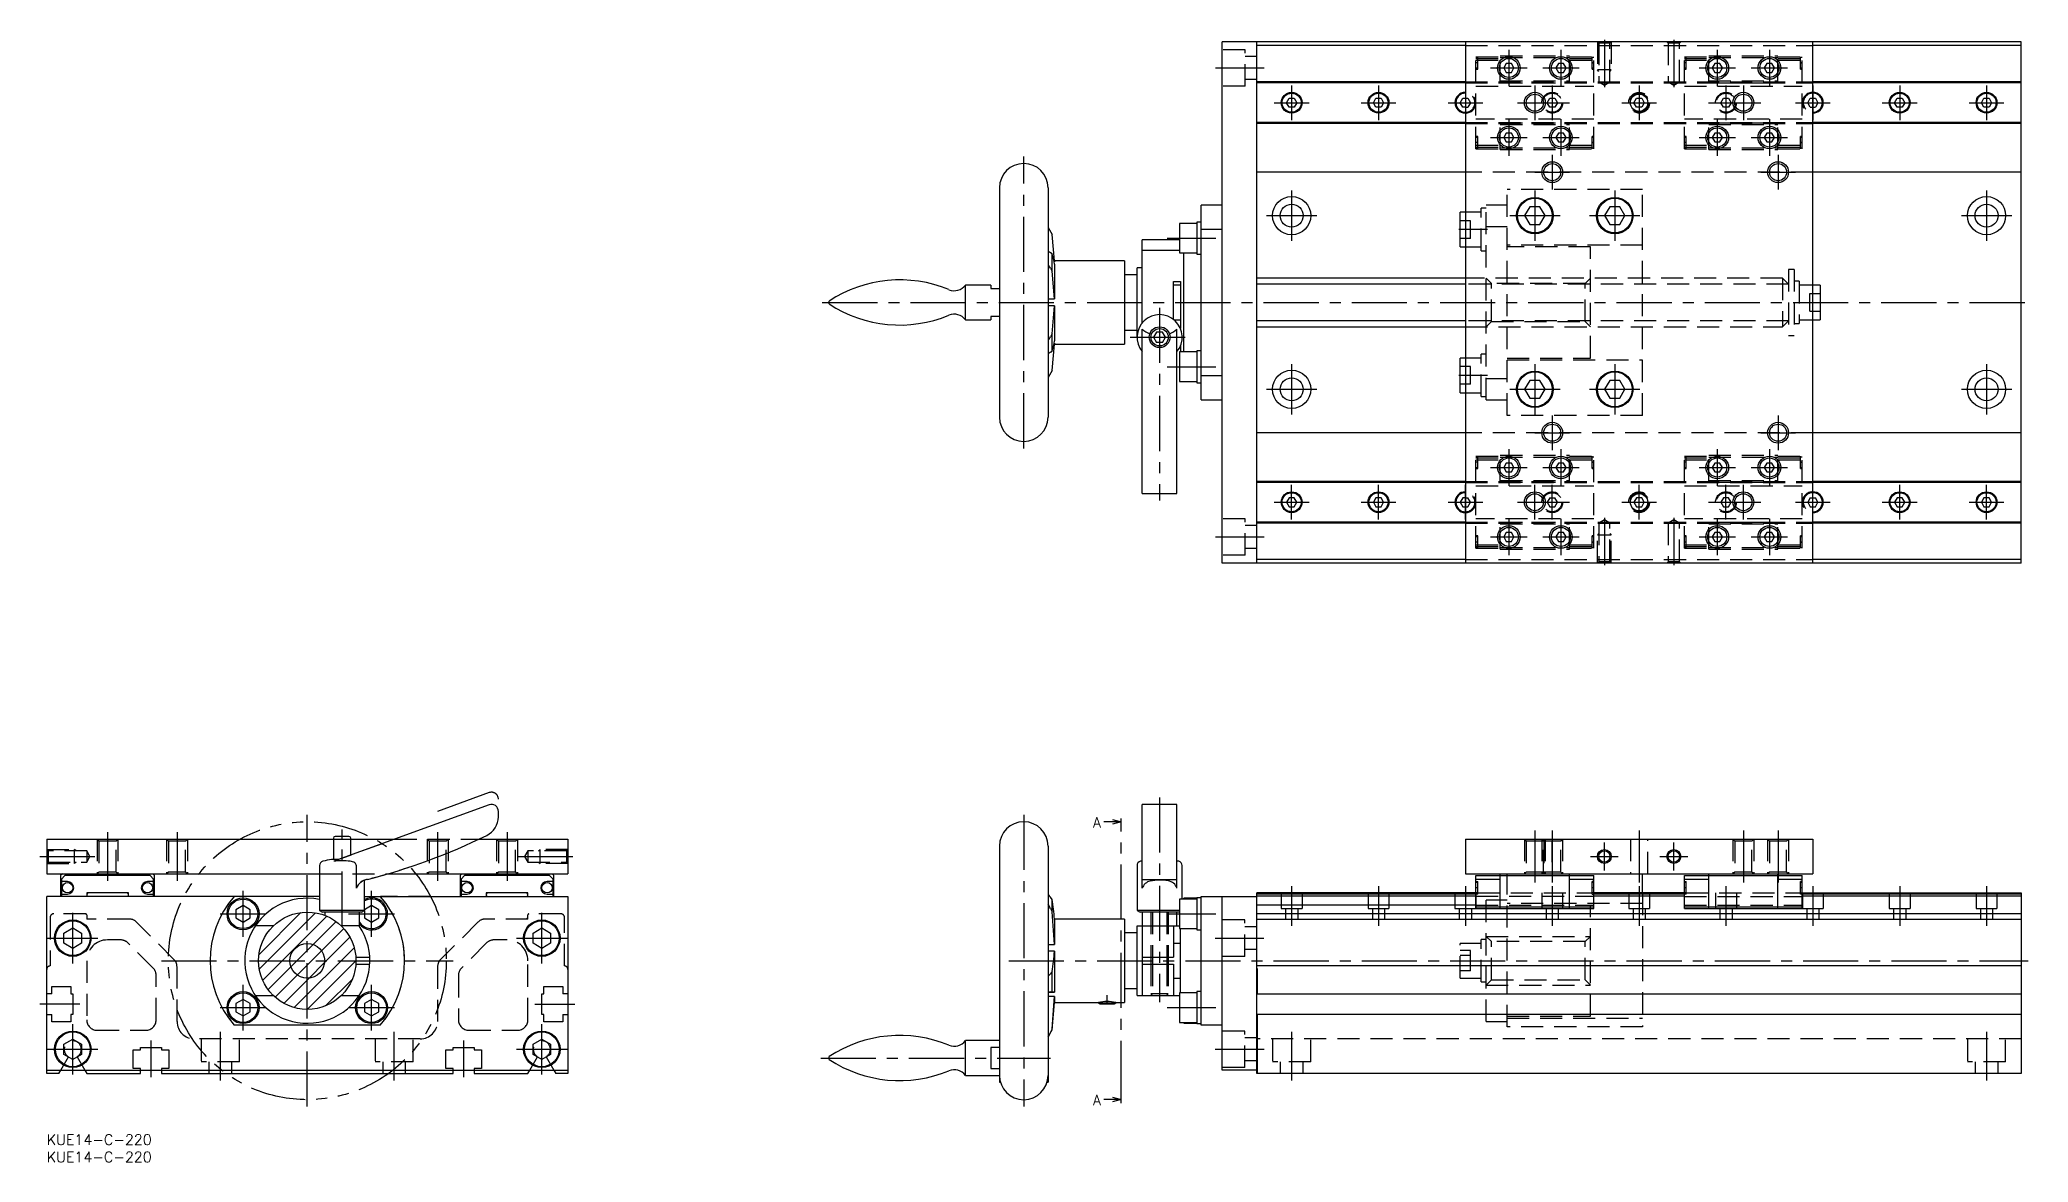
# Model space of a CAD drawing. Extents: x -2 to 570, y -8 to 315.
import ezdxf

# ---------------------------------------------------------------- set-up
doc = ezdxf.new("R2010")
doc.units = 0
doc.header["$LTSCALE"] = 0.5
for name, pattern in [('CENTER', [50.8, 31.75, -6.35, 6.35, -6.35]), ('DASHED', [19.05, 12.7, -6.35]), ('PHANTOM', [63.5, 31.75, -6.35, 6.35, -6.35, 6.35, -6.35])]:
    doc.linetypes.add(name, pattern=pattern)
for name, color, linetype in [('MSM_CENTER', 1, 'CENTER'), ('MSM_CONTINUOUS', 7, 'CONTINUOUS'), ('MSM_DASHED', 4, 'DASHED'), ('MSM_IMAGINARY', 6, 'PHANTOM'), ('MSM_NARROW', 5, 'CONTINUOUS'), ('MSM_PART_NUMBER', 7, 'CONTINUOUS')]:
    doc.layers.add(name, color=color, linetype=linetype)
doc.styles.get("Standard").update_dxf_attribs({"font": 'txt.shx', "height": 3, "bigfont": 'bigfont.shx'})

msp = doc.modelspace()

# ---------------------------------------------------------------- texts
at = {"layer": 'MSM_PART_NUMBER'}
for p in [(301.11, 88.31), (301.11, 8.38)]:
    msp.add_text('A', height=3, dxfattribs=at).set_placement(p)

# ---------------------------------------------------------------- blocks, each defined once
blk = doc.blocks.new('*U6')
at = {"layer": 'MSM_PART_NUMBER'}
blk.add_text('KUE14-C-220', height=3, dxfattribs=at).set_placement((0, -3))
blk = doc.blocks.new('*U7')
at = {"layer": 'MSM_PART_NUMBER'}
blk.add_text('KUE14-C-220', height=3, dxfattribs=at).set_placement((0, -8))

# ---------------------------------------------------------------- linework, layer by layer
at = {"layer": 'MSM_CENTER'}
for p, q in [((448.31, 315.1), (448.31, 301.42)), ((468.31, 315.1), (468.31, 301.42)), ((420.81, 312.23), (420.81, 301.73)), ((435.81, 312.23), (435.81, 301.73)), ((480.81, 312.23), (480.81, 301.73)), ((495.81, 312.23), (495.81, 301.73)), ((336.38, 306.98), (350.38, 306.98)), ((411.88, 308.48), (411.33, 308.48)), ((415.56, 306.98), (426.06, 306.98)), ((430.56, 306.98), (441.06, 306.98)), ((445.28, 308.48), (444.73, 308.48)), ((471.88, 308.48), (471.33, 308.48)), ((475.56, 306.98), (486.06, 306.98)), ((490.56, 306.98), (501.06, 306.98)), ((505.28, 308.48), (504.73, 308.48)), ((358.31, 301.98), (358.31, 291.98)), ((383.31, 301.98), (383.31, 291.98)), ((408.31, 301.98), (408.31, 291.98)), ((428.31, 301.98), (428.31, 291.98)), ((433.31, 301.98), (433.31, 291.98)), ((458.31, 301.98), (458.31, 291.98)), ((483.31, 301.98), (483.31, 291.98)), ((488.31, 301.98), (488.31, 291.98)), ((508.31, 301.98), (508.31, 291.98)), ((533.31, 301.98), (533.31, 291.98)), ((558.31, 301.98), (558.31, 291.98)), ((353.31, 296.98), (363.31, 296.98)), ((378.31, 296.98), (388.31, 296.98)), ((403.31, 296.98), (413.31, 296.98)), ((420.81, 292.23), (420.81, 281.73)), ((423.31, 296.98), (438.31, 296.98)), ((435.81, 292.23), (435.81, 281.73)), ((453.31, 296.98), (463.31, 296.98)), ((478.31, 296.98), (493.31, 296.98)), ((480.81, 292.23), (480.81, 281.73)), ((495.81, 292.23), (495.81, 281.73)), ((503.31, 296.98), (513.31, 296.98)), ((528.31, 296.98), (538.31, 296.98)), ((553.31, 296.98), (563.31, 296.98)), ((415.56, 286.98), (426.06, 286.98)), ((430.56, 286.98), (441.06, 286.98)), ((475.56, 286.98), (486.06, 286.98)), ((490.56, 286.98), (501.06, 286.98)), ((281.21, 197.48), (281.21, 281.48)), ((411.88, 285.48), (411.33, 285.48)), ((433.31, 281.98), (433.31, 271.98)), ((445.28, 285.48), (444.73, 285.48)), ((471.88, 285.48), (471.33, 285.48)), ((498.31, 281.98), (498.31, 271.98)), ((505.28, 285.48), (504.73, 285.48)), ((428.31, 276.98), (438.31, 276.98)), ((493.31, 276.98), (503.31, 276.98)), ((358.31, 271.73), (358.31, 257.23)), ((428.31, 271.73), (428.31, 257.23)), ((451.31, 271.73), (451.31, 257.23)), ((558.31, 271.73), (558.31, 257.23)), ((351.06, 264.48), (365.56, 264.48)), ((421.06, 264.48), (435.56, 264.48)), ((444.06, 264.48), (458.56, 264.48)), ((551.06, 264.48), (565.56, 264.48)), ((322.48, 257.98), (336.48, 257.98)), ((414.68, 260.48), (406.43, 260.48)), ((223.21, 239.48), (570.31, 239.48)), ((320.31, 237.98), (320.31, 182.48)), ((311.81, 229.48), (328.81, 229.48)), ((322.48, 220.98), (336.48, 220.98)), ((358.31, 221.73), (358.31, 207.23)), ((414.68, 218.48), (406.43, 218.48)), ((428.31, 221.73), (428.31, 207.23)), ((451.31, 221.73), (451.31, 207.23)), ((558.31, 221.73), (558.31, 207.23)), ((351.06, 214.48), (365.56, 214.48)), ((421.06, 214.48), (435.56, 214.48)), ((444.06, 214.48), (458.56, 214.48)), ((551.06, 214.48), (565.56, 214.48)), ((433.31, 206.98), (433.31, 196.98)), ((498.31, 206.98), (498.31, 196.98)), ((428.31, 201.98), (438.31, 201.98)), ((493.31, 201.98), (503.31, 201.98)), ((420.81, 197.23), (420.81, 186.73)), ((435.81, 197.23), (435.81, 186.73)), ((480.81, 197.23), (480.81, 186.73)), ((495.81, 197.23), (495.81, 186.73)), ((411.88, 193.48), (411.33, 193.48)), ((415.56, 191.98), (426.06, 191.98)), ((430.56, 191.98), (441.06, 191.98)), ((445.28, 193.48), (444.73, 193.48)), ((471.88, 193.48), (471.33, 193.48)), ((475.56, 191.98), (486.06, 191.98)), ((490.56, 191.98), (501.06, 191.98)), ((505.28, 193.48), (504.73, 193.48)), ((358.31, 176.98), (358.31, 186.98)), ((383.31, 176.98), (383.31, 186.98)), ((408.31, 176.98), (408.31, 186.98)), ((428.31, 176.98), (428.31, 186.98)), ((433.31, 176.98), (433.31, 186.98)), ((458.31, 176.98), (458.31, 186.98)), ((483.31, 176.98), (483.31, 186.98)), ((488.31, 176.98), (488.31, 186.98)), ((508.31, 176.98), (508.31, 186.98)), ((533.31, 176.98), (533.31, 186.98)), ((558.31, 176.98), (558.31, 186.98)), ((353.31, 181.98), (363.31, 181.98)), ((378.31, 181.98), (388.31, 181.98)), ((403.31, 181.98), (413.31, 181.98)), ((423.31, 181.98), (438.31, 181.98)), ((448.31, 177.53), (448.31, 163.86)), ((453.31, 181.98), (463.31, 181.98)), ((468.31, 177.53), (468.31, 163.86)), ((478.31, 181.98), (493.31, 181.98)), ((503.31, 181.98), (513.31, 181.98)), ((528.31, 181.98), (538.31, 181.98)), ((553.31, 181.98), (563.31, 181.98)), ((336.38, 171.98), (350.38, 171.98)), ((415.56, 171.98), (426.06, 171.98)), ((420.81, 177.23), (420.81, 166.73)), ((430.56, 171.98), (441.06, 171.98)), ((435.81, 177.23), (435.81, 166.73)), ((475.56, 171.98), (486.06, 171.98)), ((480.81, 177.23), (480.81, 166.73)), ((490.56, 171.98), (501.06, 171.98)), ((495.81, 177.23), (495.81, 166.73)), ((411.88, 170.48), (411.33, 170.48)), ((445.28, 170.48), (444.73, 170.48)), ((471.88, 170.48), (471.33, 170.48)), ((505.28, 170.48), (504.73, 170.48)), ((75, 8), (75, 92)), ((281.21, 92), (281.21, 8)), ((320.31, 97), (320.31, 38.03)), ((17.5, 87), (17.5, 73)), ((37.5, 87), (37.5, 73)), ((85, 59.8), (85, 87.8)), ((112.5, 87), (112.5, 73)), ((132.5, 87), (132.5, 73)), ((309.21, 11.04), (309.21, 88.96)), ((428.31, 87.5), (428.31, 72.5)), ((433.31, 87.5), (433.31, 72.5)), ((458.31, 87.5), (458.31, 72.5)), ((488.31, 87.5), (488.31, 72.5)), ((498.31, 87.5), (498.31, 72.5)), ((448.31, 76), (448.31, 84)), ((468.31, 76), (468.31, 84)), ((-2, 80), (14.44, 80)), ((135.56, 80), (152, 80)), ((444.31, 80), (452.31, 80)), ((464.31, 80), (472.31, 80)), ((56.5, 56.9), (56.5, 70.1)), ((93.5, 56.9), (93.5, 70.1)), ((358.31, 71.5), (358.31, 60)), ((383.31, 71.5), (383.31, 60)), ((408.31, 71.5), (408.31, 60)), ((411.88, 71), (411.33, 71)), ((433.31, 71.5), (433.31, 60)), ((445.28, 71), (444.73, 71)), ((458.31, 71.5), (458.31, 60)), ((471.88, 71), (471.33, 71)), ((483.31, 71.5), (483.31, 60)), ((505.28, 71), (504.73, 71)), ((508.31, 71.5), (508.31, 60)), ((533.31, 71.5), (533.31, 60)), ((558.31, 71.5), (558.31, 60)), ((7.5, 49.25), (7.5, 63.75)), ((49.9, 63.5), (63.1, 63.5)), ((86.9, 63.5), (100.1, 63.5)), ((142.5, 49.25), (142.5, 63.75)), ((322.48, 63.5), (336.48, 63.5)), ((0.25, 56.5), (14.75, 56.5)), ((135.25, 56.5), (149.75, 56.5)), ((336.31, 56.5), (350.31, 56.5)), ((33, 50), (117, 50)), ((276.91, 50), (570.31, 50)), ((56.5, 29.9), (56.5, 43.1)), ((93.5, 29.9), (93.5, 43.1)), ((305.21, 37.48), (305.21, 40.12)), ((9.5, 37.5), (-2, 37.5)), ((49.9, 36.5), (63.1, 36.5)), ((86.9, 36.5), (100.1, 36.5)), ((140.5, 37.5), (152, 37.5)), ((322.48, 36.5), (336.48, 36.5)), ((7.5, 17.25), (7.5, 31.75)), ((50, 15.5), (50, 29.5)), ((100, 15.5), (100, 29.5)), ((142.5, 17.25), (142.5, 31.75)), ((358.31, 29.5), (358.31, 15.5)), ((558.31, 29.5), (558.31, 15.5)), ((0.25, 24.5), (14.75, 24.5)), ((30, 27), (30, 16.5)), ((120, 27), (120, 16.5)), ((135.25, 24.5), (149.75, 24.5)), ((336.31, 24.5), (350.36, 24.5)), ((222.76, 22), (288.91, 22))]:
    msp.add_line(p, q, dxfattribs=at)
at = {"layer": 'MSM_CONTINUOUS'}
for p, q in [((338.31, 164.48), (338.31, 314.48)), ((348.31, 314.48), (338.31, 314.48)), ((348.31, 164.48), (348.31, 314.48)), ((348.31, 314.43), (348.36, 314.43)), ((408.31, 313.48), (348.31, 313.48)), ((568.31, 314.48), (348.36, 314.48)), ((348.36, 314.48), (348.36, 314.43)), ((408.31, 314.48), (408.31, 164.48)), ((508.31, 164.48), (508.31, 314.48)), ((568.31, 313.48), (508.31, 313.48)), ((568.31, 164.48), (568.31, 314.48)), ((420.07, 308.26), (419.33, 306.98)), ((419.33, 306.98), (420.07, 305.7)), ((421.55, 308.26), (420.07, 308.26)), ((420.07, 305.7), (421.55, 305.7)), ((422.28, 306.98), (421.55, 308.26)), ((421.55, 305.7), (422.28, 306.98)), ((435.07, 308.26), (434.33, 306.98)), ((434.33, 306.98), (435.07, 305.7)), ((436.55, 308.26), (435.07, 308.26)), ((435.07, 305.7), (436.55, 305.7)), ((437.28, 306.98), (436.55, 308.26)), ((436.55, 305.7), (437.28, 306.98)), ((480.07, 308.26), (479.33, 306.98)), ((479.33, 306.98), (480.07, 305.7)), ((481.55, 308.26), (480.07, 308.26)), ((480.07, 305.7), (481.55, 305.7)), ((482.28, 306.98), (481.55, 308.26)), ((481.55, 305.7), (482.28, 306.98)), ((495.07, 308.26), (494.33, 306.98)), ((494.33, 306.98), (495.07, 305.7)), ((496.55, 308.26), (495.07, 308.26)), ((495.07, 305.7), (496.55, 305.7)), ((497.28, 306.98), (496.55, 308.26)), ((496.55, 305.7), (497.28, 306.98)), ((408.31, 302.98), (348.31, 302.98)), ((408.31, 302.68), (348.31, 302.68)), ((356.83, 296.98), (357.57, 298.26)), ((357.57, 298.26), (359.05, 298.26)), ((359.05, 298.26), (359.78, 296.98)), ((381.83, 296.98), (382.57, 298.26)), ((382.57, 298.26), (384.05, 298.26)), ((384.05, 298.26), (384.78, 296.98)), ((406.83, 296.98), (407.57, 298.26)), ((407.57, 298.26), (408.31, 298.26)), ((456.83, 296.98), (457.57, 298.26)), ((457.57, 298.26), (459.05, 298.26)), ((459.05, 298.26), (459.78, 296.98)), ((568.31, 302.98), (508.31, 302.98)), ((568.26, 302.68), (508.31, 302.68)), ((508.31, 298.26), (509.05, 298.26)), ((509.05, 298.26), (509.78, 296.98)), ((531.83, 296.98), (532.57, 298.26)), ((532.57, 298.26), (534.05, 298.26)), ((534.05, 298.26), (534.78, 296.98)), ((556.83, 296.98), (557.57, 298.26)), ((557.57, 298.26), (559.05, 298.26)), ((559.05, 298.26), (559.78, 296.98)), ((568.26, 290.98), (568.26, 302.98)), ((357.57, 295.7), (356.83, 296.98)), ((359.05, 295.7), (357.57, 295.7)), ((359.78, 296.98), (359.05, 295.7)), ((382.57, 295.7), (381.83, 296.98)), ((384.05, 295.7), (382.57, 295.7)), ((384.78, 296.98), (384.05, 295.7)), ((407.57, 295.7), (406.83, 296.98)), ((408.31, 295.7), (407.57, 295.7)), ((457.57, 295.7), (456.83, 296.98)), ((459.05, 295.7), (457.57, 295.7)), ((459.78, 296.98), (459.05, 295.7)), ((508.31, 295.7), (509.05, 295.7)), ((509.78, 296.98), (509.05, 295.7)), ((532.57, 295.7), (531.83, 296.98)), ((534.05, 295.7), (532.57, 295.7)), ((534.78, 296.98), (534.05, 295.7)), ((557.57, 295.7), (556.83, 296.98)), ((559.05, 295.7), (557.57, 295.7)), ((559.78, 296.98), (559.05, 295.7)), ((408.31, 291.28), (348.31, 291.28)), ((408.31, 290.98), (348.31, 290.98)), ((420.07, 288.26), (419.33, 286.98)), ((419.33, 286.98), (420.07, 285.7)), ((421.55, 288.26), (420.07, 288.26)), ((422.28, 286.98), (421.55, 288.26)), ((421.55, 285.7), (422.28, 286.98)), ((435.07, 288.26), (434.33, 286.98)), ((434.33, 286.98), (435.07, 285.7)), ((436.55, 288.26), (435.07, 288.26)), ((437.28, 286.98), (436.55, 288.26)), ((436.55, 285.7), (437.28, 286.98)), ((480.07, 288.26), (479.33, 286.98)), ((479.33, 286.98), (480.07, 285.7)), ((481.55, 288.26), (480.07, 288.26)), ((482.28, 286.98), (481.55, 288.26)), ((481.55, 285.7), (482.28, 286.98)), ((495.07, 288.26), (494.33, 286.98)), ((494.33, 286.98), (495.07, 285.7)), ((496.55, 288.26), (495.07, 288.26)), ((497.28, 286.98), (496.55, 288.26)), ((496.55, 285.7), (497.28, 286.98)), ((568.26, 291.28), (508.31, 291.28)), ((568.26, 290.98), (508.31, 290.98)), ((420.07, 285.7), (421.55, 285.7)), ((435.07, 285.7), (436.55, 285.7)), ((480.07, 285.7), (481.55, 285.7)), ((495.07, 285.7), (496.55, 285.7)), ((408.31, 276.98), (348.31, 276.98)), ((568.31, 276.98), (508.31, 276.98)), ((274.21, 272.48), (274.21, 206.48)), ((288.21, 272.48), (288.21, 206.48)), ((332.31, 211.48), (332.31, 267.48)), ((338.31, 267.48), (332.31, 267.48)), ((406.81, 255.48), (406.81, 265.48)), ((408.31, 265.48), (406.81, 265.48)), ((426.84, 267.02), (425.37, 264.48)), ((425.37, 264.48), (426.84, 261.94)), ((429.77, 267.02), (426.84, 267.02)), ((431.24, 264.48), (429.77, 267.02)), ((429.77, 261.94), (431.24, 264.48)), ((449.84, 267.02), (448.37, 264.48)), ((448.37, 264.48), (449.84, 261.94)), ((452.77, 267.02), (449.84, 267.02)), ((454.24, 264.48), (452.77, 267.02)), ((452.77, 261.94), (454.24, 264.48)), ((288.21, 261.08), (289.38, 259.08)), ((290.07, 251.48), (289.38, 259.08)), ((326.01, 262.23), (326.01, 253.73)), ((331.01, 262.23), (326.01, 262.23)), ((331.01, 262.58), (331.01, 253.38)), ((332.31, 262.58), (331.01, 262.58)), ((338.31, 260.49), (332.31, 260.49)), ((426.84, 261.94), (429.77, 261.94)), ((449.84, 261.94), (452.77, 261.94)), ((289.38, 253.49), (288.9, 253.79)), ((289.38, 248.52), (289.38, 253.49)), ((290.07, 251.16), (289.78, 254.85)), ((315.31, 233.63), (315.31, 257.48)), ((326.01, 257.48), (315.31, 257.48)), ((326.01, 254.44), (315.31, 254.44)), ((326.01, 253.73), (331.01, 253.73)), ((327.31, 225.23), (327.31, 253.73)), ((331.01, 253.38), (332.31, 253.38)), ((406.81, 255.48), (408.31, 255.48)), ((288.9, 249.35), (289.38, 248.52)), ((290.07, 240.48), (289.38, 248.52)), ((289.94, 251.16), (290.07, 251.16)), ((310.21, 251.48), (290.07, 251.48)), ((290.07, 251.48), (290.07, 251.16)), ((290.07, 250.54), (290.07, 240.48)), ((310.21, 251.48), (310.21, 227.48)), ((313.81, 247.48), (310.21, 247.48)), ((313.81, 229.48), (313.81, 249.48)), ((315.31, 249.48), (313.81, 249.48)), ((408.31, 246.48), (348.31, 246.48)), ((271.71, 244.48), (264.42, 244.48)), ((264.42, 234.48), (264.42, 244.48)), ((271.71, 244.48), (271.71, 243.48)), ((271.71, 243.48), (274.21, 243.48)), ((288.21, 240.48), (290.07, 240.48)), ((324.31, 234.6), (324.31, 245.48)), ((324.31, 245.48), (326.31, 245.48)), ((326.31, 244.48), (324.31, 244.48)), ((326.31, 245.48), (326.31, 231.98)), ((510.41, 244.48), (508.31, 244.48)), ((510.41, 244.48), (510.41, 234.48)), ((225.21, 239.06), (225.21, 239.9)), ((271.71, 235.48), (271.71, 234.48)), ((274.21, 235.48), (271.71, 235.48)), ((290.07, 238.47), (288.21, 238.47)), ((289.38, 230.43), (290.07, 238.47)), ((290.07, 238.47), (290.07, 228.41)), ((264.42, 234.48), (271.71, 234.48)), ((289.38, 230.43), (288.9, 229.6)), ((289.38, 225.47), (289.38, 230.43)), ((310.21, 231.48), (313.81, 231.48)), ((315.31, 184.48), (315.31, 231.81)), ((319.44, 230.98), (318.57, 229.48)), ((318.57, 229.48), (319.44, 227.98)), ((321.17, 230.98), (319.44, 230.98)), ((322.04, 229.48), (321.17, 230.98)), ((321.17, 227.98), (322.04, 229.48)), ((324.46, 234.48), (326.31, 234.48)), ((325.31, 184.48), (325.31, 231.81)), ((348.31, 232.48), (408.31, 232.48)), ((508.31, 234.48), (510.41, 234.48)), ((288.9, 225.16), (289.38, 225.47)), ((289.38, 219.88), (290.07, 227.48)), ((289.78, 224.11), (290.07, 227.79)), ((290.07, 227.79), (289.94, 227.79)), ((290.07, 227.79), (290.07, 227.48)), ((290.07, 227.48), (310.21, 227.48)), ((321.17, 227.98), (319.44, 227.98)), ((326.01, 225.23), (326.01, 216.73)), ((331.01, 225.23), (326.01, 225.23)), ((326.31, 226.98), (326.31, 225.23)), ((331.01, 225.58), (331.01, 216.38)), ((332.31, 225.58), (331.01, 225.58)), ((406.81, 213.48), (406.81, 223.48)), ((408.31, 223.48), (406.81, 223.48)), ((289.38, 219.88), (288.21, 217.88)), ((332.31, 218.46), (338.31, 218.46)), ((326.01, 216.73), (331.01, 216.73)), ((331.01, 216.38), (332.31, 216.38)), ((406.81, 213.48), (408.31, 213.48)), ((426.84, 217.02), (425.37, 214.48)), ((425.37, 214.48), (426.84, 211.94)), ((429.77, 217.02), (426.84, 217.02)), ((426.84, 211.94), (429.77, 211.94)), ((431.24, 214.48), (429.77, 217.02)), ((429.77, 211.94), (431.24, 214.48)), ((449.84, 217.02), (448.37, 214.48)), ((448.37, 214.48), (449.84, 211.94)), ((452.77, 217.02), (449.84, 217.02)), ((449.84, 211.94), (452.77, 211.94)), ((454.24, 214.48), (452.77, 217.02)), ((452.77, 211.94), (454.24, 214.48)), ((332.31, 211.48), (338.31, 211.48)), ((408.31, 201.98), (348.31, 201.98)), ((568.31, 201.98), (508.31, 201.98)), ((420.07, 193.26), (419.33, 191.98)), ((419.33, 191.98), (420.07, 190.7)), ((421.55, 193.26), (420.07, 193.26)), ((420.07, 190.7), (421.55, 190.7)), ((422.28, 191.98), (421.55, 193.26)), ((421.55, 190.7), (422.28, 191.98)), ((435.07, 193.26), (434.33, 191.98)), ((434.33, 191.98), (435.07, 190.7)), ((436.55, 193.26), (435.07, 193.26)), ((435.07, 190.7), (436.55, 190.7)), ((437.28, 191.98), (436.55, 193.26)), ((436.55, 190.7), (437.28, 191.98)), ((480.07, 193.26), (479.33, 191.98)), ((479.33, 191.98), (480.07, 190.7)), ((481.55, 193.26), (480.07, 193.26)), ((480.07, 190.7), (481.55, 190.7)), ((482.28, 191.98), (481.55, 193.26)), ((481.55, 190.7), (482.28, 191.98)), ((495.07, 193.26), (494.33, 191.98)), ((494.33, 191.98), (495.07, 190.7)), ((496.55, 193.26), (495.07, 193.26)), ((495.07, 190.7), (496.55, 190.7)), ((497.28, 191.98), (496.55, 193.26)), ((496.55, 190.7), (497.28, 191.98)), ((315.31, 184.48), (325.31, 184.48)), ((408.31, 187.98), (348.31, 187.98)), ((408.31, 187.68), (348.31, 187.68)), ((357.57, 183.26), (356.83, 181.98)), ((359.05, 183.26), (357.57, 183.26)), ((359.78, 181.98), (359.05, 183.26)), ((382.57, 183.26), (381.83, 181.98)), ((384.05, 183.26), (382.57, 183.26)), ((384.78, 181.98), (384.05, 183.26)), ((407.57, 183.26), (406.83, 181.98)), ((408.31, 183.26), (407.57, 183.26)), ((457.57, 183.26), (456.83, 181.98)), ((459.05, 183.26), (457.57, 183.26)), ((459.78, 181.98), (459.05, 183.26)), ((568.26, 187.98), (508.31, 187.98)), ((568.26, 187.68), (508.31, 187.68)), ((508.31, 183.26), (509.05, 183.26)), ((509.78, 181.98), (509.05, 183.26)), ((532.57, 183.26), (531.83, 181.98)), ((534.05, 183.26), (532.57, 183.26)), ((534.78, 181.98), (534.05, 183.26)), ((557.57, 183.26), (556.83, 181.98)), ((559.05, 183.26), (557.57, 183.26)), ((559.78, 181.98), (559.05, 183.26)), ((568.26, 175.98), (568.26, 187.98)), ((356.83, 181.98), (357.57, 180.7)), ((357.57, 180.7), (359.05, 180.7)), ((359.05, 180.7), (359.78, 181.98)), ((381.83, 181.98), (382.57, 180.7)), ((382.57, 180.7), (384.05, 180.7)), ((384.05, 180.7), (384.78, 181.98)), ((406.83, 181.98), (407.57, 180.7)), ((407.57, 180.7), (408.31, 180.7)), ((456.83, 181.98), (457.57, 180.7)), ((457.57, 180.7), (459.05, 180.7)), ((459.05, 180.7), (459.78, 181.98)), ((508.31, 180.7), (509.05, 180.7)), ((509.05, 180.7), (509.78, 181.98)), ((531.83, 181.98), (532.57, 180.7)), ((532.57, 180.7), (534.05, 180.7)), ((534.05, 180.7), (534.78, 181.98)), ((556.83, 181.98), (557.57, 180.7)), ((557.57, 180.7), (559.05, 180.7)), ((559.05, 180.7), (559.78, 181.98)), ((408.31, 176.28), (348.31, 176.28)), ((408.31, 175.98), (348.31, 175.98)), ((420.07, 173.26), (419.33, 171.98)), ((419.33, 171.98), (420.07, 170.7)), ((421.55, 173.26), (420.07, 173.26)), ((422.28, 171.98), (421.55, 173.26)), ((421.55, 170.7), (422.28, 171.98)), ((435.07, 173.26), (434.33, 171.98)), ((434.33, 171.98), (435.07, 170.7)), ((436.55, 173.26), (435.07, 173.26)), ((437.28, 171.98), (436.55, 173.26)), ((436.55, 170.7), (437.28, 171.98)), ((480.07, 173.26), (479.33, 171.98)), ((479.33, 171.98), (480.07, 170.7)), ((481.55, 173.26), (480.07, 173.26)), ((482.28, 171.98), (481.55, 173.26)), ((481.55, 170.7), (482.28, 171.98)), ((495.07, 173.26), (494.33, 171.98)), ((494.33, 171.98), (495.07, 170.7)), ((496.55, 173.26), (495.07, 173.26)), ((497.28, 171.98), (496.55, 173.26)), ((496.55, 170.7), (497.28, 171.98)), ((568.26, 176.28), (508.31, 176.28)), ((568.31, 175.98), (508.31, 175.98)), ((420.07, 170.7), (421.55, 170.7)), ((435.07, 170.7), (436.55, 170.7)), ((480.07, 170.7), (481.55, 170.7)), ((495.07, 170.7), (496.55, 170.7)), ((348.31, 164.48), (338.31, 164.48)), ((408.31, 165.48), (348.31, 165.48)), ((348.36, 164.53), (348.31, 164.53)), ((348.36, 164.53), (348.36, 164.48)), ((568.31, 164.48), (348.36, 164.48)), ((568.31, 165.48), (508.31, 165.48)), ((127.32, 94.88), (82.66, 78.63)), ((130, 91.45), (130, 93)), ((315.31, 70.86), (315.31, 95)), ((325.31, 95), (315.31, 95)), ((325.31, 70.86), (325.31, 95)), ((0, 85), (82.5, 85)), ((0, 85), (0, 75)), ((82.5, 85.3), (82.5, 79.12)), ((87, 85.8), (83, 85.8)), ((87.5, 80.39), (87.5, 85.3)), ((87.5, 85), (100.18, 85)), ((124.42, 85), (150, 85)), ((150, 85), (150, 75)), ((274.21, 83), (274.21, 15)), ((288.21, 83), (288.21, 15)), ((408.31, 85), (408.31, 75)), ((408.31, 85), (508.31, 85)), ((508.31, 85), (508.31, 75)), ((0, 75), (78.5, 75)), ((4.5, 75), (4, 74.5)), ((4, 74.5), (4, 68.5)), ((5.25, 74.5), (4.25, 73.5)), ((29.75, 74.5), (5.25, 74.5)), ((11.75, 74.5), (11.25, 75)), ((23.75, 75), (23.25, 74.5)), ((30.75, 73.5), (29.75, 74.5)), ((31, 74.5), (30.5, 75)), ((31, 68.5), (31, 74.5)), ((78.5, 77.37), (78.5, 64.5)), ((84.03, 79.12), (82, 79.12)), ((89.15, 70.86), (89.15, 77.37)), ((98.09, 75), (150, 75)), ((119.5, 75), (119, 74.5)), ((119, 74.5), (119, 68.5)), ((120.25, 74.5), (119.25, 73.5)), ((144.75, 74.5), (120.25, 74.5)), ((126.75, 74.5), (126.25, 75)), ((138.75, 75), (138.25, 74.5)), ((145.75, 73.5), (144.75, 74.5)), ((146, 74.5), (145.5, 75)), ((146, 68.5), (146, 74.5)), ((313.81, 77.37), (313.81, 64.5)), ((326.81, 67.75), (326.81, 77.37)), ((408.31, 75), (508.31, 75)), ((411.36, 74.5), (445.26, 74.5)), ((411.36, 65), (411.36, 74.5)), ((418.36, 65), (418.36, 75)), ((438.26, 65), (438.26, 75)), ((445.26, 65), (445.26, 74.5)), ((459.31, 69.5), (459.31, 75)), ((471.36, 65), (471.36, 74.5)), ((471.36, 74.5), (505.26, 74.5)), ((478.36, 65), (478.36, 75)), ((498.26, 65), (498.26, 75)), ((505.26, 65), (505.26, 74.5)), ((4.25, 73.5), (4.25, 68.5)), ((6, 72.8), (4.25, 72.8)), ((4.25, 69.2), (6, 69.2)), ((23.5, 69.5), (11.5, 69.5)), ((11.8, 69.5), (11.5, 69.2)), ((11.5, 69.5), (11.5, 68.55)), ((23.5, 69.2), (23.2, 69.5)), ((23.5, 68.55), (23.5, 69.5)), ((30.75, 72.8), (29, 72.8)), ((29, 69.2), (30.75, 69.2)), ((30.75, 68.5), (30.75, 73.5)), ((91.5, 64.5), (91.5, 73.2)), ((119.25, 73.5), (119.25, 68.5)), ((121, 72.8), (119.25, 72.8)), ((119.25, 69.2), (121, 69.2)), ((138.5, 69.5), (126.5, 69.5)), ((126.8, 69.5), (126.5, 69.2)), ((126.5, 69.5), (126.5, 68.55)), ((138.5, 69.2), (138.2, 69.5)), ((138.5, 68.55), (138.5, 69.5)), ((145.75, 72.8), (144, 72.8)), ((144, 69.2), (145.75, 69.2)), ((145.75, 68.5), (145.75, 73.5)), ((315.31, 73.42), (325.31, 73.42)), ((348.31, 17.5), (348.31, 69.5)), ((411.86, 69.5), (348.31, 69.5)), ((411.86, 69.2), (348.31, 69.2)), ((411.36, 73.5), (418.36, 73.5)), ((411.36, 72.8), (411.86, 72.8)), ((411.86, 72.5), (411.36, 72.5)), ((411.86, 69.2), (411.36, 69.2)), ((411.86, 69.2), (411.86, 72.8)), ((438.26, 73.5), (445.26, 73.5)), ((444.76, 69.2), (444.76, 72.8)), ((445.26, 72.8), (444.76, 72.8)), ((445.26, 72.5), (444.76, 72.5)), ((471.86, 69.5), (444.76, 69.5)), ((444.76, 69.2), (445.26, 69.2)), ((471.36, 69.2), (445.26, 69.2)), ((471.36, 73.5), (478.36, 73.5)), ((471.36, 72.8), (471.86, 72.8)), ((471.86, 72.5), (471.36, 72.5)), ((471.86, 69.2), (471.36, 69.2)), ((471.86, 69.2), (471.86, 72.8)), ((498.26, 73.5), (505.26, 73.5)), ((505.26, 72.8), (504.76, 72.8)), ((504.76, 69.2), (504.76, 72.8)), ((505.26, 72.5), (504.76, 72.5)), ((504.76, 69.5), (568.31, 69.5)), ((568.31, 69.2), (504.76, 69.2)), ((568.31, 69.5), (568.31, 17.5)), ((0, 17.5), (0, 68.5)), ((78.5, 68.5), (0, 68.5)), ((56.5, 65.86), (54.46, 64.68)), ((54.46, 64.68), (54.46, 62.32)), ((58.54, 64.68), (56.5, 65.86)), ((58.54, 62.32), (58.54, 64.68)), ((78.5, 64.5), (79.37, 64)), ((91.5, 64.5), (78.5, 64.5)), ((90.63, 64), (79.37, 64)), ((80, 64), (80, 63.08)), ((90, 60), (90, 64)), ((90.63, 64), (91.5, 64.5)), ((91.46, 64.48), (91.46, 62.32)), ((91.5, 68.5), (150, 68.5)), ((93.5, 65.86), (91.5, 64.7)), ((95.54, 64.68), (93.5, 65.86)), ((95.54, 62.32), (95.54, 64.68)), ((150, 68.5), (150, 17.5)), ((289.38, 67.67), (288.9, 68.26)), ((288.9, 65.03), (289.38, 64.06)), ((289.38, 64.06), (289.38, 67.67)), ((290.07, 54.65), (289.38, 64.06)), ((313.81, 64.5), (314.67, 64)), ((326.01, 64.5), (313.81, 64.5)), ((325.94, 64), (314.67, 64)), ((315.31, 64), (315.31, 40)), ((325.31, 60), (325.31, 64)), ((325.94, 64), (326.01, 64.04)), ((331.01, 67.75), (326.01, 67.75)), ((326.01, 67.75), (326.01, 59.25)), ((327.31, 67.75), (327.31, 68)), ((331.01, 68), (327.31, 68)), ((332.31, 68.1), (331.01, 68.1)), ((331.01, 68.1), (331.01, 58.9)), ((332.31, 31.5), (332.31, 68.5)), ((332.31, 68.5), (348.31, 68.5)), ((338.31, 18.5), (338.31, 68.5)), ((411.36, 68.55), (348.31, 68.55)), ((411.36, 65.95), (348.31, 65.95)), ((568.31, 63.5), (348.31, 63.5)), ((411.36, 65.5), (445.26, 65.5)), ((411.36, 65), (445.26, 65)), ((471.36, 68.55), (445.26, 68.55)), ((471.36, 65.5), (505.26, 65.5)), ((471.36, 65), (505.26, 65)), ((568.31, 68.55), (505.26, 68.55)), ((4.96, 57.97), (7.5, 59.43)), ((4.96, 55.03), (4.96, 57.97)), ((7.5, 59.43), (10.04, 57.97)), ((10.04, 57.97), (10.04, 55.03)), ((54.46, 62.32), (56.5, 61.14)), ((56.5, 61.14), (58.54, 62.32)), ((65.2, 60), (60.03, 60)), ((89.97, 60), (84.8, 60)), ((91.46, 62.32), (93.5, 61.14)), ((93.5, 61.14), (95.54, 62.32)), ((139.96, 57.97), (142.5, 59.43)), ((139.96, 55.03), (139.96, 57.97)), ((142.5, 59.43), (145.04, 57.97)), ((145.04, 57.97), (145.04, 55.03)), ((310.21, 62), (290.07, 62)), ((290.07, 61.96), (290.07, 54.65)), ((310.21, 62), (310.21, 38)), ((313.81, 58), (310.21, 58)), ((313.81, 60), (326.01, 60)), ((313.81, 40), (313.81, 60)), ((324.31, 60), (324.31, 51)), ((326.01, 59.25), (331.01, 59.25)), ((326.31, 40.75), (326.31, 59.25)), ((331.01, 58.9), (332.31, 58.9)), ((348.31, 62), (568.31, 62)), ((7.5, 53.57), (4.96, 55.03)), ((10.04, 55.03), (7.5, 53.57)), ((142.5, 53.57), (139.96, 55.03)), ((145.04, 55.03), (142.5, 53.57)), ((288.21, 54.65), (290.07, 54.65)), ((290.07, 52.74), (288.21, 52.74)), ((290.07, 52.74), (290.07, 40.92)), ((326.31, 55), (324.31, 55)), ((88.96, 51), (92.97, 51)), ((88.96, 49), (92.97, 49)), ((289.38, 46.86), (288.9, 46.25)), ((289.38, 41.02), (289.38, 46.86)), ((315.31, 51), (324.31, 51)), ((315.31, 49), (324.31, 49)), ((317.81, 51), (317.81, 49)), ((317.81, 51), (317.81, 49)), ((322.81, 49), (322.81, 51)), ((322.81, 51), (322.81, 49)), ((324.31, 49), (324.31, 40)), ((568.31, 48.5), (348.31, 48.5)), ((348.36, 47.81), (348.31, 47.81)), ((348.36, 47.81), (348.36, 40.5)), ((288.36, 40.92), (290.07, 40.92)), ((288.88, 41.03), (289.38, 41.02)), ((310.21, 42), (313.81, 42)), ((324.31, 45), (326.31, 45)), ((331.01, 40.75), (326.01, 40.75)), ((326.01, 40.75), (326.01, 32.25)), ((332.31, 41.1), (331.01, 41.1)), ((331.01, 41.1), (331.01, 31.9)), ((348.31, 40.5), (568.31, 40.5)), ((56.5, 38.86), (54.46, 37.68)), ((54.46, 37.68), (54.46, 35.32)), ((54.46, 35.32), (56.5, 34.14)), ((58.54, 37.68), (56.5, 38.86)), ((56.5, 34.14), (58.54, 35.32)), ((58.54, 35.32), (58.54, 37.68)), ((60.03, 40), (65.2, 40)), ((84.8, 40), (89.97, 40)), ((93.5, 38.86), (91.46, 37.68)), ((91.46, 37.68), (91.46, 35.32)), ((91.46, 35.32), (93.5, 34.14)), ((95.54, 37.68), (93.5, 38.86)), ((93.5, 34.14), (95.54, 35.32)), ((95.54, 35.32), (95.54, 37.68)), ((290.07, 39.74), (288.21, 39.74)), ((289.38, 30.39), (290.07, 39.74)), ((289.38, 30.15), (290.07, 38)), ((290.07, 39.74), (290.07, 38)), ((290.07, 38), (302.71, 38)), ((302.71, 38), (302.71, 37.86)), ((302.71, 37.86), (303.15, 37.6)), ((302.71, 37.86), (307.71, 37.86)), ((303.15, 37.6), (307.26, 37.6)), ((307.26, 37.6), (307.71, 37.86)), ((307.7, 38), (310.21, 38)), ((307.71, 37.86), (307.71, 38)), ((313.81, 40), (326.01, 40)), ((568.31, 34.5), (348.31, 34.5)), ((348.36, 34.5), (348.36, 17.5)), ((96.02, 31.5), (53.98, 31.5)), ((288.9, 29.43), (288.21, 28.1)), ((289.38, 30.39), (288.9, 29.43)), ((289.38, 30.15), (289.38, 30.39)), ((326.01, 32.25), (331.01, 32.25)), ((327.31, 32), (327.31, 32.25)), ((327.31, 32), (331.01, 32)), ((331.01, 31.9), (332.31, 31.9)), ((338.31, 31.5), (332.31, 31.5)), ((4.96, 25.97), (7.5, 27.43)), ((4.96, 23.03), (4.96, 25.97)), ((7.5, 21.57), (4.96, 23.03)), ((7.5, 27.43), (10.04, 25.97)), ((10.04, 23.03), (7.5, 21.57)), ((10.04, 25.97), (10.04, 23.03)), ((139.96, 25.97), (142.5, 27.43)), ((139.96, 23.03), (139.96, 25.97)), ((142.5, 21.57), (139.96, 23.03)), ((142.5, 27.43), (145.04, 25.97)), ((145.04, 23.03), (142.5, 21.57)), ((145.04, 25.97), (145.04, 23.03)), ((274.21, 27), (264.42, 27)), ((264.42, 17), (264.42, 27)), ((271.71, 25), (271.71, 19)), ((274.21, 25), (271.71, 25)), ((0, 18.5), (150, 18.5)), ((3.46, 17.5), (0, 17.5)), ((0.05, 17.5), (0.05, 18.5)), ((3.46, 17.5), (4.04, 18.5)), ((10.96, 18.5), (11.54, 17.5)), ((11.54, 17.5), (27, 17.5)), ((27, 17.5), (27, 18.5)), ((33, 18.5), (33, 17.5)), ((33, 17.5), (117, 17.5)), ((117, 17.5), (117, 18.5)), ((123, 18.5), (123, 17.5)), ((123, 17.5), (138.46, 17.5)), ((138.46, 17.5), (139.04, 18.5)), ((145.96, 18.5), (146.54, 17.5)), ((150, 17.5), (146.54, 17.5)), ((149.95, 18.5), (149.95, 17.5)), ((225.21, 21.58), (225.21, 22.42)), ((271.71, 19), (274.21, 19)), ((348.31, 18.5), (338.31, 18.5)), ((568.31, 17.5), (348.31, 17.5)), ((264.42, 17), (274.21, 17)), ((274.21, 15), (274.49, 15)), ((287.92, 15), (288.21, 15))]:
    msp.add_line(p, q, dxfattribs=at)
for centre, radius in [((420.81, 306.98), 3.25), ((420.81, 306.98), 2.75), ((435.81, 306.98), 3.25), ((435.81, 306.98), 2.75), ((480.81, 306.98), 3.25), ((480.81, 306.98), 2.75), ((495.81, 306.98), 3.25), ((495.81, 306.98), 2.75), ((358.31, 296.98), 3), ((358.31, 296.98), 2.75), ((383.31, 296.98), 3), ((383.31, 296.98), 2.75), ((428.31, 296.98), 2.46), ((458.31, 296.98), 2.5), ((488.31, 296.98), 2.46), ((533.31, 296.98), 3), ((533.31, 296.98), 2.75), ((558.31, 296.98), 3), ((558.31, 296.98), 2.75), ((420.81, 286.98), 3.25), ((420.81, 286.98), 2.75), ((435.81, 286.98), 3.25), ((435.81, 286.98), 2.75), ((480.81, 286.98), 3.25), ((480.81, 286.98), 2.75), ((495.81, 286.98), 3.25), ((495.81, 286.98), 2.75), ((433.31, 276.98), 2.46), ((498.31, 276.98), 2.46), ((358.31, 264.48), 5.5), ((428.31, 264.48), 5.25), ((428.31, 264.48), 5), ((451.31, 264.48), 5.25), ((451.31, 264.48), 5), ((558.31, 264.48), 5.5), ((358.31, 264.48), 3.3), ((558.31, 264.48), 3.3), ((320.31, 229.48), 3), ((320.31, 229.48), 2.5), ((358.31, 214.48), 5.5), ((358.31, 214.48), 3.3), ((428.31, 214.48), 5.25), ((428.31, 214.48), 5), ((451.31, 214.48), 5.25), ((451.31, 214.48), 5), ((558.31, 214.48), 5.5), ((558.31, 214.48), 3.3), ((433.31, 201.98), 2.46), ((498.31, 201.98), 2.46), ((420.81, 191.98), 3.25), ((420.81, 191.98), 2.75), ((435.81, 191.98), 3.25), ((435.81, 191.98), 2.75), ((480.81, 191.98), 3.25), ((480.81, 191.98), 2.75), ((495.81, 191.98), 3.25), ((495.81, 191.98), 2.75), ((358.31, 181.98), 3), ((358.31, 181.98), 2.75), ((383.31, 181.98), 3), ((383.31, 181.98), 2.75), ((428.31, 181.98), 2.46), ((458.31, 181.98), 2.5), ((488.31, 181.98), 2.46), ((533.31, 181.98), 3), ((533.31, 181.98), 2.75), ((558.31, 181.98), 3), ((558.31, 181.98), 2.75), ((420.81, 171.98), 3.25), ((420.81, 171.98), 2.75), ((435.81, 171.98), 3.25), ((435.81, 171.98), 2.75), ((480.81, 171.98), 3.25), ((480.81, 171.98), 2.75), ((495.81, 171.98), 3.25), ((495.81, 171.98), 2.75), ((448.31, 80), 1.62), ((468.31, 80), 1.62), ((6, 71), 1.5), ((29, 71), 1.5), ((121, 71), 1.5), ((144, 71), 1.5), ((56.5, 63.5), 4.6), ((56.5, 63.5), 4.25), ((75, 50), 14), ((7.5, 56.5), 5.25), ((7.5, 56.5), 5), ((142.5, 56.5), 5.25), ((142.5, 56.5), 5), ((75, 50), 5), ((56.5, 36.5), 4.6), ((56.5, 36.5), 4.25), ((93.5, 36.5), 4.6), ((93.5, 36.5), 4.25), ((7.5, 24.5), 5.25), ((7.5, 24.5), 5), ((142.5, 24.5), 5.25), ((142.5, 24.5), 5)]:
    msp.add_circle(centre, radius, dxfattribs=at)
for centre, radius, start, end in [((408.31, 296.98), 3, 90, 270), ((408.31, 296.98), 2.75, 90, 270), ((508.31, 296.98), 3, 270, 90), ((508.31, 296.98), 2.75, 270, 90), ((281.21, 272.48), 7, 0.0123, 180), ((291.06, 257.06), 3.92, 223.3442, 236.5912), ((243.41, 241.22), 47.58, 11.2966, 14.9402), ((241.3, 216.16), 58.03, 34.8863, 36.0668), ((245.53, 208.98), 37, 67.5217, 123.3194), ((261.21, 246.86), 4, 247.5217, 323.3982), ((245.53, 269.98), 37, 236.6806, 292.4783), ((261.21, 232.09), 4, 36.6018, 112.4783), ((320.31, 229.48), 6.5, 320.2849, 219.7151), ((283.4, 232.79), 6.36, 319.1465, 329.9192), ((320.16, 237.08), 7.17, 227.3401, 247.8909), ((320.45, 237.08), 7.17, 292.1091, 312.6599), ((290.93, 222.04), 3.73, 123.0561, 137.0332), ((243, 237.83), 48, 345.0758, 348.6874), ((281.21, 206.48), 7, 180, 359.9877), ((408.31, 181.98), 3, 90, 270), ((408.31, 181.98), 2.75, 90, 270), ((508.31, 181.98), 3, 270, 90), ((508.31, 181.98), 2.75, 270, 90), ((128, 93), 2, 0, 110.0021), ((47.55, 247.76), 180, 284.4054, 296.0636), ((124, 91.45), 6, 296.0636, 0), ((281.21, 83), 7, 0.0123, 180), ((83, 85.3), 0.5, 90, 180), ((87, 85.3), 0.5, 0, 90), ((79.8, 77.37), 1.3, 104.5706, 180), ((85, 57.36), 21.97, 97.8482, 104.5706), ((85, 57.36), 21.39, 83.6788, 96.2682), ((87, 75.33), 3.31, 59.7939, 83.9142), ((87.99, 77.24), 1.17, 6.0919, 54.409), ((315.11, 77.37), 1.3, 104.5706, 180), ((320.31, 57.36), 21.97, 103.1548, 104.5706), ((320.31, 57.36), 21.97, 75.4294, 76.8452), ((325.51, 77.37), 1.3, 0, 75.4294), ((6, 71), 1.8, 270, 90), ((29, 71), 1.8, 90, 270), ((92.9, 69.46), 4, 98.1816, 159.5), ((121, 71), 1.8, 270, 90), ((144, 71), 1.8, 90, 270), ((299.22, 76.68), 13.32, 214.254, 219.2372), ((318.18, 69.98), 3, 100.4873, 163.0346), ((320.3, 59.63), 13.57, 79.6693, 101.3236), ((322.39, 69.94), 3.06, 17.4567, 83.5479), ((11.5, 67.25), 1.3, 74.0576, 90), ((23.5, 67.25), 1.3, 90, 105.9424), ((75, 50), 28, 138.6456, 221.3544), ((75, 50), 18, 78.7877, 33.749), ((93.5, 63.5), 4.6, 220.4591, 115.7715), ((93.5, 63.5), 4.25, 214.5603, 118.0725), ((75, 50), 28, 318.6456, 41.3544), ((126.5, 67.25), 1.3, 74.0576, 90), ((138.5, 67.25), 1.3, 90, 105.9424), ((277.42, 59.27), 12.85, 26.6479, 32.8857), ((123.54, 44.84), 167.41, 5.8834, 7.8375), ((112.25, 70.52), 178.7, 352.3917, 354.2904), ((286.65, 48), 2.85, 303.1221, 322.1721), ((288.91, 39.56), 1.47, 91.4331, 118.6545), ((287.23, 24.79), 16.38, 80.0215, 82.4525), ((305.2, 26.25), 12.01, 77.9998, 102.0002), ((112.58, 123.65), 200, 331.4157, 332.1288), ((245.53, -8.5), 37, 67.5217, 123.3194), ((261.21, 29.39), 4, 247.5217, 323.3982), ((245.53, 52.5), 37, 236.6806, 292.4783), ((261.21, 14.62), 4, 36.6018, 112.4783), ((281.21, 17), 7, 180, 0)]:
    msp.add_arc(centre, radius, start, end, dxfattribs=at)
at = {"layer": 'MSM_DASHED'}
for p, q in [((344.91, 312.23), (338.31, 312.23)), ((344.91, 301.73), (344.91, 312.23)), ((348.31, 310.28), (344.91, 310.28)), ((408.31, 313.48), (508.31, 313.48)), ((411.36, 283.73), (411.36, 310.23)), ((411.36, 310.23), (418.36, 310.23)), ((411.86, 309.98), (411.36, 309.98)), ((411.36, 309.73), (418.36, 309.73)), ((411.36, 309.23), (418.36, 309.23)), ((411.86, 306.68), (411.86, 310.23)), ((418.36, 310.48), (438.26, 310.48)), ((418.36, 302.73), (418.36, 310.48)), ((418.36, 309.98), (438.26, 309.98)), ((438.26, 302.73), (438.26, 310.48)), ((438.26, 310.23), (445.26, 310.23)), ((438.26, 309.73), (445.26, 309.73)), ((438.26, 309.23), (445.26, 309.23)), ((444.76, 306.68), (444.76, 310.23)), ((445.26, 309.98), (444.76, 309.98)), ((445.26, 283.73), (445.26, 310.23)), ((446.31, 314.48), (446.69, 314.1)), ((446.31, 314.48), (446.31, 306.48)), ((446.69, 314.1), (446.69, 302.98)), ((449.93, 314.1), (446.69, 314.1)), ((449.93, 314.1), (450.31, 314.48)), ((449.93, 302.98), (449.93, 314.1)), ((450.31, 314.48), (450.31, 306.48)), ((466.31, 314.48), (466.69, 314.1)), ((466.69, 314.1), (466.69, 302.98)), ((469.93, 314.1), (466.69, 314.1)), ((469.93, 314.1), (470.31, 314.48)), ((469.93, 302.98), (469.93, 314.1)), ((471.36, 310.23), (478.36, 310.23)), ((471.36, 283.73), (471.36, 310.23)), ((471.86, 309.98), (471.36, 309.98)), ((471.36, 309.73), (478.36, 309.73)), ((471.36, 309.23), (478.36, 309.23)), ((471.86, 306.68), (471.86, 310.23)), ((478.36, 310.48), (498.26, 310.48)), ((478.36, 302.73), (478.36, 310.48)), ((478.36, 309.98), (498.26, 309.98)), ((498.26, 302.73), (498.26, 310.48)), ((498.26, 310.23), (505.26, 310.23)), ((498.26, 309.73), (505.26, 309.73)), ((498.26, 309.23), (505.26, 309.23)), ((504.76, 306.68), (504.76, 310.23)), ((505.26, 309.98), (504.76, 309.98)), ((505.26, 283.73), (505.26, 310.23)), ((348.31, 303.68), (344.91, 303.68)), ((411.86, 308.48), (411.36, 308.48)), ((411.36, 306.98), (411.86, 306.98)), ((411.36, 306.68), (411.86, 306.68)), ((444.76, 308.48), (445.26, 308.48)), ((444.76, 306.98), (445.26, 306.98)), ((444.76, 306.68), (445.26, 306.68)), ((450.31, 306.48), (446.31, 306.48)), ((446.69, 305.98), (446.31, 306.48)), ((449.93, 305.98), (450.31, 306.48)), ((471.86, 308.48), (471.36, 308.48)), ((471.36, 306.98), (471.86, 306.98)), ((471.36, 306.68), (471.86, 306.68)), ((504.76, 308.48), (505.26, 308.48)), ((504.76, 306.98), (505.26, 306.98)), ((504.76, 306.68), (505.26, 306.68)), ((344.91, 301.73), (338.31, 301.73)), ((408.31, 302.98), (508.31, 302.98)), ((408.31, 302.68), (508.31, 302.68)), ((408.31, 298.26), (409.05, 298.26)), ((409.05, 298.26), (409.78, 296.98)), ((411.36, 301.73), (445.26, 301.73)), ((418.36, 303.23), (438.26, 303.23)), ((418.36, 302.73), (438.26, 302.73)), ((431.83, 296.98), (432.57, 298.26)), ((432.57, 298.26), (434.05, 298.26)), ((434.05, 298.26), (434.78, 296.98)), ((446.69, 302.98), (448.31, 302.04)), ((448.31, 302.04), (449.93, 302.98)), ((466.69, 302.98), (468.31, 302.04)), ((468.31, 302.04), (469.93, 302.98)), ((471.36, 301.73), (505.26, 301.73)), ((478.36, 303.23), (498.26, 303.23)), ((478.36, 302.73), (498.26, 302.73)), ((481.83, 296.98), (482.57, 298.26)), ((482.57, 298.26), (484.05, 298.26)), ((484.05, 298.26), (484.78, 296.98)), ((506.83, 296.98), (507.57, 298.26)), ((507.57, 298.26), (508.31, 298.26)), ((408.31, 295.7), (409.05, 295.7)), ((409.78, 296.98), (409.05, 295.7)), ((445.26, 292.23), (411.36, 292.23)), ((432.57, 295.7), (431.83, 296.98)), ((434.05, 295.7), (432.57, 295.7)), ((434.78, 296.98), (434.05, 295.7)), ((505.26, 292.23), (471.36, 292.23)), ((482.57, 295.7), (481.83, 296.98)), ((484.05, 295.7), (482.57, 295.7)), ((484.78, 296.98), (484.05, 295.7)), ((507.57, 295.7), (506.83, 296.98)), ((507.57, 295.7), (508.31, 295.7)), ((408.31, 291.28), (508.31, 291.28)), ((408.31, 290.98), (508.31, 290.98)), ((411.86, 287.28), (411.36, 287.28)), ((411.86, 286.98), (411.36, 286.98)), ((411.86, 283.73), (411.86, 287.28)), ((418.36, 291.23), (438.26, 291.23)), ((418.36, 283.48), (418.36, 291.23)), ((418.36, 290.73), (438.26, 290.73)), ((438.26, 283.48), (438.26, 291.23)), ((444.76, 283.73), (444.76, 287.28)), ((445.26, 287.28), (444.76, 287.28)), ((445.26, 286.98), (444.76, 286.98)), ((471.86, 287.28), (471.36, 287.28)), ((471.86, 286.98), (471.36, 286.98)), ((471.86, 283.73), (471.86, 287.28)), ((478.36, 291.23), (498.26, 291.23)), ((478.36, 283.48), (478.36, 291.23)), ((478.36, 290.73), (498.26, 290.73)), ((498.26, 283.48), (498.26, 291.23)), ((504.76, 283.73), (504.76, 287.28)), ((505.26, 287.28), (504.76, 287.28)), ((505.26, 286.98), (504.76, 286.98)), ((411.86, 285.48), (411.36, 285.48)), ((411.36, 284.73), (418.36, 284.73)), ((411.36, 284.23), (418.36, 284.23)), ((411.36, 283.98), (411.86, 283.98)), ((411.36, 283.73), (418.36, 283.73)), ((418.36, 283.98), (438.26, 283.98)), ((418.36, 283.48), (438.26, 283.48)), ((438.26, 284.73), (445.26, 284.73)), ((438.26, 284.23), (445.26, 284.23)), ((438.26, 283.73), (445.26, 283.73)), ((444.76, 285.48), (445.26, 285.48)), ((444.76, 283.98), (445.26, 283.98)), ((471.86, 285.48), (471.36, 285.48)), ((471.36, 284.73), (478.36, 284.73)), ((471.36, 284.23), (478.36, 284.23)), ((471.36, 283.98), (471.86, 283.98)), ((471.36, 283.73), (478.36, 283.73)), ((478.36, 283.98), (498.26, 283.98)), ((478.36, 283.48), (498.26, 283.48)), ((498.26, 284.73), (505.26, 284.73)), ((498.26, 284.23), (505.26, 284.23)), ((498.26, 283.73), (505.26, 283.73)), ((504.76, 285.48), (505.26, 285.48)), ((504.76, 283.98), (505.26, 283.98)), ((508.31, 276.98), (408.31, 276.98)), ((459.31, 271.98), (420.31, 271.98)), ((420.31, 206.98), (420.31, 271.98)), ((459.31, 206.98), (459.31, 271.98)), ((412.81, 265.48), (408.31, 265.48)), ((412.81, 254.38), (412.81, 266.58)), ((414.31, 266.58), (412.81, 266.58)), ((420.31, 267.48), (414.31, 267.48)), ((414.31, 211.48), (414.31, 267.48)), ((409.81, 263.02), (406.81, 263.02)), ((409.81, 260.48), (406.81, 260.48)), ((409.81, 257.94), (406.81, 257.94)), ((409.81, 257.94), (409.81, 263.02)), ((414.31, 261.33), (420.31, 261.33)), ((408.31, 255.48), (412.81, 255.48)), ((412.81, 254.38), (414.31, 254.38)), ((459.31, 255.98), (420.31, 255.98)), ((444.31, 255.48), (420.31, 255.48)), ((444.31, 223.48), (444.31, 255.48)), ((499.56, 246.48), (408.31, 246.48)), ((415.81, 244.98), (414.31, 246.48)), ((444.31, 246.48), (442.81, 244.98)), ((501.31, 244.73), (499.56, 246.48)), ((499.56, 246.48), (499.56, 232.48)), ((501.31, 248.98), (501.31, 229.98)), ((502.91, 248.98), (501.31, 248.98)), ((502.91, 248.98), (502.91, 229.98)), ((501.31, 244.73), (408.31, 244.73)), ((442.81, 244.98), (415.81, 244.98)), ((415.81, 233.98), (415.81, 244.98)), ((442.81, 233.98), (442.81, 244.98)), ((504.41, 245.58), (502.91, 245.58)), ((504.41, 245.58), (504.41, 233.38)), ((508.31, 244.48), (504.41, 244.48)), ((507.41, 242.02), (510.41, 242.02)), ((507.41, 236.94), (507.41, 242.02)), ((507.41, 239.48), (510.41, 239.48)), ((507.41, 236.94), (510.41, 236.94)), ((501.31, 234.23), (408.31, 234.23)), ((408.31, 232.48), (499.56, 232.48)), ((414.31, 232.48), (415.81, 233.98)), ((415.81, 233.98), (442.81, 233.98)), ((442.81, 233.98), (444.31, 232.48)), ((499.56, 232.48), (501.31, 234.23)), ((501.31, 229.98), (502.91, 229.98)), ((502.91, 233.38), (504.41, 233.38)), ((504.41, 234.48), (508.31, 234.48)), ((412.81, 223.48), (408.31, 223.48)), ((412.81, 212.38), (412.81, 224.58)), ((414.31, 224.58), (412.81, 224.58)), ((420.31, 223.48), (444.31, 223.48)), ((409.81, 221.02), (406.81, 221.02)), ((409.81, 218.48), (406.81, 218.48)), ((409.81, 215.94), (409.81, 221.02)), ((414.31, 217.62), (420.31, 217.62)), ((420.31, 222.98), (459.31, 222.98)), ((409.81, 215.94), (406.81, 215.94)), ((408.31, 213.48), (412.81, 213.48)), ((412.81, 212.38), (414.31, 212.38)), ((414.31, 211.48), (420.31, 211.48)), ((459.31, 206.98), (420.31, 206.98)), ((508.31, 201.98), (408.31, 201.98)), ((411.36, 195.23), (418.36, 195.23)), ((411.36, 168.73), (411.36, 195.23)), ((411.86, 194.98), (411.36, 194.98)), ((411.36, 194.73), (418.36, 194.73)), ((411.86, 191.68), (411.86, 195.23)), ((418.36, 195.48), (438.26, 195.48)), ((418.36, 187.73), (418.36, 195.48)), ((418.36, 194.98), (438.26, 194.98)), ((438.26, 187.73), (438.26, 195.48)), ((438.26, 195.23), (445.26, 195.23)), ((438.26, 194.73), (445.26, 194.73)), ((444.76, 191.68), (444.76, 195.23)), ((445.26, 194.98), (444.76, 194.98)), ((445.26, 168.73), (445.26, 195.23)), ((471.36, 195.23), (478.36, 195.23)), ((471.36, 168.73), (471.36, 195.23)), ((471.86, 194.98), (471.36, 194.98)), ((471.36, 194.73), (478.36, 194.73)), ((471.86, 191.68), (471.86, 195.23)), ((478.36, 195.48), (498.26, 195.48)), ((478.36, 187.73), (478.36, 195.48)), ((478.36, 194.98), (498.26, 194.98)), ((498.26, 187.73), (498.26, 195.48)), ((498.26, 195.23), (505.26, 195.23)), ((498.26, 194.73), (505.26, 194.73)), ((504.76, 191.68), (504.76, 195.23)), ((505.26, 194.98), (504.76, 194.98)), ((505.26, 168.73), (505.26, 195.23)), ((411.36, 194.23), (418.36, 194.23)), ((411.86, 193.48), (411.36, 193.48)), ((411.36, 191.98), (411.86, 191.98)), ((411.36, 191.68), (411.86, 191.68)), ((438.26, 194.23), (445.26, 194.23)), ((444.76, 193.48), (445.26, 193.48)), ((444.76, 191.98), (445.26, 191.98)), ((444.76, 191.68), (445.26, 191.68)), ((471.36, 194.23), (478.36, 194.23)), ((471.86, 193.48), (471.36, 193.48)), ((471.36, 191.98), (471.86, 191.98)), ((471.36, 191.68), (471.86, 191.68)), ((498.26, 194.23), (505.26, 194.23)), ((504.76, 193.48), (505.26, 193.48)), ((504.76, 191.98), (505.26, 191.98)), ((504.76, 191.68), (505.26, 191.68)), ((408.31, 187.98), (508.31, 187.98)), ((408.31, 187.68), (508.31, 187.68)), ((408.31, 183.26), (409.05, 183.26)), ((409.78, 181.98), (409.05, 183.26)), ((411.36, 186.73), (445.26, 186.73)), ((418.36, 188.23), (438.26, 188.23)), ((418.36, 187.73), (438.26, 187.73)), ((432.57, 183.26), (431.83, 181.98)), ((432.57, 183.26), (434.05, 183.26)), ((434.78, 181.98), (434.05, 183.26)), ((471.36, 186.73), (505.26, 186.73)), ((478.36, 188.23), (498.26, 188.23)), ((478.36, 187.73), (498.26, 187.73)), ((482.57, 183.26), (481.83, 181.98)), ((484.05, 183.26), (482.57, 183.26)), ((484.78, 181.98), (484.05, 183.26)), ((507.57, 183.26), (506.83, 181.98)), ((507.57, 183.26), (508.31, 183.26)), ((408.31, 180.7), (409.05, 180.7)), ((409.05, 180.7), (409.78, 181.98)), ((431.83, 181.98), (432.57, 180.7)), ((432.57, 180.7), (434.05, 180.7)), ((434.05, 180.7), (434.78, 181.98)), ((481.83, 181.98), (482.57, 180.7)), ((482.57, 180.7), (484.05, 180.7)), ((484.05, 180.7), (484.78, 181.98)), ((506.83, 181.98), (507.57, 180.7)), ((507.57, 180.7), (508.31, 180.7)), ((344.91, 177.23), (338.31, 177.23)), ((344.91, 166.73), (344.91, 177.23)), ((348.31, 175.28), (344.91, 175.28)), ((408.31, 176.28), (508.31, 176.28)), ((408.31, 175.98), (508.31, 175.98)), ((445.26, 177.23), (411.36, 177.23)), ((411.86, 172.28), (411.36, 172.28)), ((411.86, 171.98), (411.36, 171.98)), ((411.86, 168.73), (411.86, 172.28)), ((418.36, 176.23), (438.26, 176.23)), ((418.36, 168.48), (418.36, 176.23)), ((418.36, 175.73), (438.26, 175.73)), ((438.26, 168.48), (438.26, 176.23)), ((444.76, 168.73), (444.76, 172.28)), ((445.26, 172.28), (444.76, 172.28)), ((445.26, 171.98), (444.76, 171.98)), ((446.69, 172.98), (446.31, 172.48)), ((450.31, 172.48), (446.31, 172.48)), ((446.31, 164.48), (446.31, 172.48)), ((448.31, 176.91), (446.69, 175.98)), ((446.69, 175.98), (446.69, 164.86)), ((449.93, 175.98), (448.31, 176.91)), ((449.93, 164.86), (449.93, 175.98)), ((449.93, 172.98), (450.31, 172.48)), ((450.31, 164.48), (450.31, 172.48)), ((468.31, 176.91), (466.69, 175.98)), ((466.69, 175.98), (466.69, 164.86)), ((469.93, 175.98), (468.31, 176.91)), ((469.93, 164.86), (469.93, 175.98)), ((505.26, 177.23), (471.36, 177.23)), ((471.86, 172.28), (471.36, 172.28)), ((471.86, 171.98), (471.36, 171.98)), ((471.86, 168.73), (471.86, 172.28)), ((478.36, 168.48), (478.36, 176.23)), ((478.36, 176.23), (498.26, 176.23)), ((478.36, 175.73), (498.26, 175.73)), ((498.26, 168.48), (498.26, 176.23)), ((504.76, 168.73), (504.76, 172.28)), ((505.26, 172.28), (504.76, 172.28)), ((505.26, 171.98), (504.76, 171.98)), ((344.91, 166.73), (338.31, 166.73)), ((348.31, 168.68), (344.91, 168.68)), ((411.86, 170.48), (411.36, 170.48)), ((411.36, 169.73), (418.36, 169.73)), ((411.36, 169.23), (418.36, 169.23)), ((411.36, 168.98), (411.86, 168.98)), ((411.36, 168.73), (418.36, 168.73)), ((418.36, 168.98), (438.26, 168.98)), ((418.36, 168.48), (438.26, 168.48)), ((438.26, 169.73), (445.26, 169.73)), ((438.26, 169.23), (445.26, 169.23)), ((438.26, 168.73), (445.26, 168.73)), ((444.76, 170.48), (445.26, 170.48)), ((444.76, 168.98), (445.26, 168.98)), ((471.86, 170.48), (471.36, 170.48)), ((471.36, 169.73), (478.36, 169.73)), ((471.36, 169.23), (478.36, 169.23)), ((471.36, 168.98), (471.86, 168.98)), ((471.36, 168.73), (478.36, 168.73)), ((478.36, 168.98), (498.26, 168.98)), ((478.36, 168.48), (498.26, 168.48)), ((498.26, 169.73), (505.26, 169.73)), ((498.26, 169.23), (505.26, 169.23)), ((498.26, 168.73), (505.26, 168.73)), ((504.76, 170.48), (505.26, 170.48)), ((504.76, 168.98), (505.26, 168.98)), ((408.31, 165.48), (508.31, 165.48)), ((446.69, 164.86), (446.31, 164.48)), ((449.93, 164.86), (446.69, 164.86)), ((450.31, 164.48), (449.93, 164.86)), ((466.69, 164.86), (466.31, 164.48)), ((469.93, 164.86), (466.69, 164.86)), ((470.31, 164.48), (469.93, 164.86)), ((0.38, 81.62), (0, 82)), ((0, 82), (8, 82)), ((11.5, 81.62), (0.38, 81.62)), ((0.38, 81.62), (0.38, 78.38)), ((8, 78), (8, 82)), ((8.5, 81.62), (8, 82)), ((12.44, 80), (11.5, 81.62)), ((11.5, 81.62), (11.5, 78.38)), ((14.5, 85), (15.04, 84.46)), ((14.5, 85), (14.5, 75)), ((15.04, 84.46), (15.04, 75.54)), ((19.96, 84.46), (15.04, 84.46)), ((19.96, 84.46), (20.5, 85)), ((19.96, 75.54), (19.96, 84.46)), ((20.5, 85), (20.5, 75)), ((34.5, 85), (35.04, 84.46)), ((34.5, 85), (34.5, 75)), ((35.04, 84.46), (35.04, 75.54)), ((39.96, 84.46), (35.04, 84.46)), ((39.96, 84.46), (40.5, 85)), ((39.96, 75.54), (39.96, 84.46)), ((40.5, 85), (40.5, 75)), ((82.5, 85), (87.5, 85)), ((96.57, 83.69), (82.66, 78.63)), ((100.18, 85), (124.42, 85)), ((109.5, 85), (110.04, 84.46)), ((109.5, 85), (109.5, 75)), ((110.04, 84.46), (110.04, 75.54)), ((114.96, 84.46), (110.04, 84.46)), ((114.96, 84.46), (115.5, 85)), ((114.96, 75.54), (114.96, 84.46)), ((115.5, 85), (115.5, 75)), ((129.5, 85), (130.04, 84.46)), ((129.5, 85), (129.5, 75)), ((130.04, 84.46), (130.04, 75.54)), ((134.96, 84.46), (130.04, 84.46)), ((134.96, 84.46), (135.5, 85)), ((134.96, 75.54), (134.96, 84.46)), ((135.5, 85), (135.5, 75)), ((138.5, 81.62), (137.56, 80)), ((149.62, 81.62), (138.5, 81.62)), ((138.5, 81.62), (138.5, 78.38)), ((141.5, 81.62), (142, 82)), ((142, 78), (142, 82)), ((150, 82), (142, 82)), ((150, 82), (149.62, 81.62)), ((149.62, 81.62), (149.62, 78.38)), ((425.31, 85), (425.85, 84.46)), ((425.31, 85), (425.31, 75)), ((425.85, 84.46), (425.85, 75.54)), ((430.77, 84.46), (425.85, 84.46)), ((430.31, 85), (430.85, 84.46)), ((430.31, 85), (430.31, 75)), ((430.77, 84.46), (431.31, 85)), ((430.77, 75.54), (430.77, 84.46)), ((430.85, 84.46), (430.85, 75.54)), ((435.77, 84.46), (430.85, 84.46)), ((431.31, 85), (431.31, 75)), ((433.31, 78.4), (433.31, 84.4)), ((435.77, 84.46), (436.31, 85)), ((435.77, 75.54), (435.77, 84.46)), ((436.31, 85), (436.31, 75)), ((455.81, 85), (455.81, 75)), ((460.81, 75), (460.81, 85)), ((485.31, 85), (485.85, 84.46)), ((485.31, 85), (485.31, 75)), ((485.85, 84.46), (485.85, 75.54)), ((490.77, 84.46), (485.85, 84.46)), ((490.77, 84.46), (491.31, 85)), ((490.77, 75.54), (490.77, 84.46)), ((491.31, 85), (491.31, 75)), ((495.31, 85), (495.85, 84.46)), ((495.31, 85), (495.31, 75)), ((495.85, 84.46), (495.85, 75.54)), ((500.77, 84.46), (495.85, 84.46)), ((500.77, 84.46), (501.31, 85)), ((500.77, 75.54), (500.77, 84.46)), ((501.31, 85), (501.31, 75)), ((0, 78), (0.38, 78.38)), ((0, 78), (8, 78)), ((0.38, 78.38), (11.5, 78.38)), ((8.5, 78.38), (8, 78)), ((11.5, 78.38), (12.44, 80)), ((15.04, 75.54), (14.5, 75)), ((19.96, 75.54), (15.04, 75.54)), ((20.5, 75), (19.96, 75.54)), ((35.04, 75.54), (34.5, 75)), ((39.96, 75.54), (35.04, 75.54)), ((40.5, 75), (39.96, 75.54)), ((43.78, 75), (64.8, 75)), ((78.5, 75), (98.09, 75)), ((110.04, 75.54), (109.5, 75)), ((114.96, 75.54), (110.04, 75.54)), ((115.5, 75), (114.96, 75.54)), ((130.04, 75.54), (129.5, 75)), ((134.96, 75.54), (130.04, 75.54)), ((135.5, 75), (134.96, 75.54)), ((137.56, 80), (138.5, 78.38)), ((138.5, 78.38), (149.62, 78.38)), ((141.5, 78.38), (142, 78)), ((150, 78), (142, 78)), ((149.62, 78.38), (150, 78)), ((420.31, 31), (420.31, 75)), ((425.85, 75.54), (425.31, 75)), ((430.77, 75.54), (425.85, 75.54)), ((430.85, 75.54), (430.31, 75)), ((431.31, 75), (430.77, 75.54)), ((435.77, 75.54), (430.85, 75.54)), ((436.31, 75), (435.77, 75.54)), ((485.85, 75.54), (485.31, 75)), ((490.77, 75.54), (485.85, 75.54)), ((491.31, 75), (490.77, 75.54)), ((495.85, 75.54), (495.31, 75)), ((500.77, 75.54), (495.85, 75.54)), ((501.31, 75), (500.77, 75.54)), ((91.5, 71.37), (91.5, 73.2)), ((355.31, 69.5), (355.31, 65)), ((361.31, 69.5), (361.31, 65)), ((380.31, 69.5), (380.31, 65)), ((386.31, 69.5), (386.31, 65)), ((405.31, 69.5), (405.31, 65)), ((411.31, 69.5), (411.31, 65)), ((411.86, 69.5), (444.76, 69.5)), ((430.31, 69.5), (430.31, 65)), ((436.31, 69.5), (436.31, 65)), ((455.31, 69.5), (455.31, 65)), ((459.31, 69.5), (459.31, 31)), ((461.31, 69.5), (461.31, 65)), ((471.86, 69.5), (504.76, 69.5)), ((480.31, 69.5), (480.31, 65)), ((486.31, 69.5), (486.31, 65)), ((505.31, 69.5), (505.31, 65)), ((511.31, 69.5), (511.31, 65)), ((530.31, 69.5), (530.31, 65)), ((536.31, 69.5), (536.31, 65)), ((555.31, 69.5), (555.31, 65)), ((561.31, 69.5), (561.31, 65)), ((11.2, 63.5), (2, 63.5)), ((11.5, 63.2), (11.5, 62)), ((110.46, 68.5), (96.02, 68.5)), ((138.5, 62), (138.5, 63.2)), ((148, 63.5), (138.8, 63.5)), ((317.81, 64), (317.81, 51)), ((318.24, 64), (318.24, 51)), ((322.37, 64), (322.37, 51)), ((322.81, 64), (322.81, 51)), ((355.31, 65), (361.31, 65)), ((356.56, 65), (356.56, 62)), ((360.06, 65), (360.06, 62)), ((380.31, 65), (386.31, 65)), ((381.56, 65), (381.56, 62)), ((385.06, 65), (385.06, 62)), ((405.31, 65), (411.31, 65)), ((406.56, 65), (406.56, 62)), ((410.06, 65), (410.06, 62)), ((411.36, 68.55), (445.26, 68.55)), ((411.36, 65.95), (445.26, 65.95)), ((414.31, 67.5), (420.31, 67.5)), ((414.31, 32.5), (414.31, 67.5)), ((459.31, 66.5), (420.31, 66.5)), ((430.31, 65), (436.31, 65)), ((431.56, 65), (431.56, 62)), ((435.06, 65), (435.06, 62)), ((444.31, 34), (444.31, 66)), ((455.31, 65), (461.31, 65)), ((456.56, 65), (456.56, 62)), ((460.06, 65), (460.06, 62)), ((471.36, 68.5), (505.26, 68.5)), ((471.36, 66), (505.26, 66)), ((480.31, 65), (486.31, 65)), ((481.56, 65), (481.56, 62)), ((485.06, 65), (485.06, 62)), ((505.31, 65), (511.31, 65)), ((506.56, 65), (506.56, 62)), ((510.06, 65), (510.06, 62)), ((530.31, 65), (536.31, 65)), ((531.56, 65), (531.56, 62)), ((535.06, 65), (535.06, 62)), ((555.31, 65), (561.31, 65)), ((556.56, 65), (556.56, 62)), ((560.06, 65), (560.06, 62)), ((1, 62.5), (1, 48.5)), ((23.76, 62), (11.5, 62)), ((36.62, 50.38), (25.88, 61.12)), ((124.12, 61.12), (113.38, 50.38)), ((138.5, 62), (126.24, 62)), ((138.01, 62), (138.5, 62.49)), ((149, 48.5), (149, 62.5)), ((344.83, 61.75), (338.23, 61.75)), ((344.83, 51.25), (344.83, 61.75)), ((348.23, 59.8), (344.83, 59.8)), ((21.27, 56), (17.5, 56)), ((30.62, 47.89), (23.39, 55.12)), ((126.61, 55.12), (119.38, 47.89)), ((132.5, 56), (128.73, 56)), ((348.23, 53.2), (344.83, 53.2)), ((406.81, 45), (406.81, 55)), ((412.81, 55), (406.81, 55)), ((409.81, 52.93), (406.81, 52.93)), ((409.81, 47.07), (409.81, 52.93)), ((412.81, 43.9), (412.81, 56.1)), ((414.31, 56.1), (412.81, 56.1)), ((415.81, 55.5), (414.31, 57)), ((414.31, 57), (444.31, 57)), ((442.81, 55.5), (415.81, 55.5)), ((415.81, 44.5), (415.81, 55.5)), ((444.31, 57), (442.81, 55.5)), ((442.81, 44.5), (442.81, 55.5)), ((0.05, 40.5), (0.05, 47.81)), ((11.5, 50), (11.5, 33)), ((37.5, 32.5), (37.5, 48.26)), ((112.5, 48.26), (112.5, 32.5)), ((138.5, 33), (138.5, 50)), ((149.95, 47.81), (149.95, 40.5)), ((317.81, 49), (317.81, 40)), ((318.24, 49), (318.24, 40)), ((322.37, 49), (322.37, 40)), ((322.81, 49), (322.81, 40)), ((344.83, 51.25), (338.23, 51.25)), ((409.81, 51.47), (406.81, 51.47)), ((409.81, 48.53), (406.81, 48.53)), ((409.81, 47.07), (406.81, 47.07)), ((1.5, 40.5), (0, 40.5)), ((1.5, 42.6), (6.9, 42.6)), ((1.5, 40.5), (1.5, 42.6)), ((6.9, 42.6), (6.9, 40.5)), ((6.9, 40.5), (7.5, 40.5)), ((7.5, 40.5), (7.5, 34.5)), ((31.5, 33), (31.5, 45.77)), ((118.5, 45.77), (118.5, 33)), ((142.5, 40.5), (143.1, 40.5)), ((142.5, 34.5), (142.5, 40.5)), ((143.1, 42.6), (148.5, 42.6)), ((143.1, 40.5), (143.1, 42.6)), ((148.5, 42.6), (148.5, 40.5)), ((150, 40.5), (148.5, 40.5)), ((322.81, 40.43), (317.81, 40.43)), ((317.81, 40.43), (318.24, 40)), ((322.37, 40), (322.81, 40.43)), ((406.81, 45), (412.81, 45)), ((412.81, 43.9), (414.31, 43.9)), ((414.31, 43), (415.81, 44.5)), ((414.31, 43), (444.31, 43)), ((415.81, 44.5), (442.81, 44.5)), ((442.81, 44.5), (444.31, 43)), ((0, 34.5), (1.5, 34.5)), ((0.05, 18.5), (0.05, 34.5)), ((1.5, 32.4), (1.5, 34.5)), ((7.5, 34.5), (6.9, 34.5)), ((6.9, 34.5), (6.9, 32.4)), ((143.1, 34.5), (142.5, 34.5)), ((143.1, 32.4), (143.1, 34.5)), ((148.5, 34.5), (150, 34.5)), ((148.5, 34.5), (148.5, 32.4)), ((149.95, 34.5), (149.95, 18.5)), ((6.9, 32.4), (1.5, 32.4)), ((14.5, 30), (28.5, 30)), ((121.5, 30), (135.5, 30)), ((148.5, 32.4), (143.1, 32.4)), ((344.83, 29.75), (338.23, 29.75)), ((344.83, 19.25), (344.83, 29.75)), ((414.31, 32.5), (420.31, 32.5)), ((420.31, 34), (444.31, 34)), ((420.31, 33.5), (459.31, 33.5)), ((459.31, 31), (420.31, 31)), ((24.9, 24.4), (27, 24.4)), ((24.9, 19), (24.9, 24.4)), ((27, 24.4), (27, 25)), ((27, 25), (33, 25)), ((33, 25), (33, 24.4)), ((33, 24.4), (35.1, 24.4)), ((35.1, 24.4), (35.1, 19)), ((107.5, 27.5), (42.5, 27.5)), ((44.5, 27.5), (44.5, 20.9)), ((55.5, 20.9), (55.5, 27.5)), ((94.5, 27.5), (94.5, 20.9)), ((105.5, 20.9), (105.5, 27.5)), ((114.9, 24.4), (117, 24.4)), ((114.9, 19), (114.9, 24.4)), ((117, 25), (123, 25)), ((117, 24.4), (117, 25)), ((123, 25), (123, 24.4)), ((123, 24.4), (125.1, 24.4)), ((125.1, 24.4), (125.1, 19)), ((348.23, 27.8), (344.83, 27.8)), ((568.31, 27.5), (348.31, 27.5)), ((352.81, 27.5), (352.81, 20.9)), ((363.81, 20.9), (363.81, 27.5)), ((552.81, 27.5), (552.81, 20.9)), ((563.81, 20.9), (563.81, 27.5)), ((4.04, 18.5), (6.27, 22.37)), ((8.73, 22.37), (10.96, 18.5)), ((27, 19), (24.9, 19)), ((27, 18.5), (27, 19)), ((33, 19), (33, 18.5)), ((35.1, 19), (33, 19)), ((55.5, 20.9), (44.5, 20.9)), ((46.7, 20.9), (46.7, 17.5)), ((50.35, 18.5), (99.65, 18.5)), ((51.68, 17.5), (55.5, 17.5)), ((53.3, 17.5), (53.3, 20.9)), ((105.5, 20.9), (94.5, 20.9)), ((94.5, 17.5), (98.32, 17.5)), ((96.7, 20.9), (96.7, 17.5)), ((103.3, 17.5), (103.3, 20.9)), ((117, 19), (114.9, 19)), ((117, 18.5), (117, 19)), ((123, 19), (123, 18.5)), ((125.1, 19), (123, 19)), ((139.04, 18.5), (141.27, 22.37)), ((143.73, 22.37), (145.96, 18.5)), ((344.83, 19.25), (338.23, 19.25)), ((348.23, 21.2), (344.83, 21.2)), ((348.36, 18.55), (348.31, 18.55)), ((363.81, 20.9), (352.81, 20.9)), ((355.01, 20.9), (355.01, 17.5)), ((361.61, 17.5), (361.61, 20.9)), ((563.81, 20.9), (552.81, 20.9)), ((555.01, 20.9), (555.01, 17.5)), ((561.61, 17.5), (561.61, 20.9))]:
    msp.add_line(p, q, dxfattribs=at)
for centre, radius in [((433.31, 296.98), 3), ((433.31, 296.98), 2.75), ((458.31, 296.98), 3), ((458.31, 296.98), 2.75), ((483.31, 296.98), 3), ((483.31, 296.98), 2.75), ((433.31, 181.98), 3), ((433.31, 181.98), 2.75), ((458.31, 181.98), 3), ((458.31, 181.98), 2.75), ((483.31, 181.98), 3), ((483.31, 181.98), 2.75)]:
    msp.add_circle(centre, radius, dxfattribs=at)
for centre, radius, start, end in [((408.31, 296.98), 3, 270, 90), ((408.31, 296.98), 2.75, 270, 90), ((508.31, 296.98), 3, 90, 270), ((508.31, 296.98), 2.75, 90, 270), ((408.31, 181.98), 3, 270, 90), ((408.31, 181.98), 2.75, 270, 90), ((508.31, 181.98), 3, 90, 270), ((508.31, 181.98), 2.75, 90, 270), ((47.55, 247.76), 180, 284.4054, 288.4464), ((92.9, 69.46), 4, 98.1816, 133.6237), ((2, 62.5), 1, 90, 180), ((11.2, 63.2), 0.3, 0, 90), ((75, 50), 28, 318.6456, 41.3544), ((138.8, 63.2), 0.3, 90, 180), ((148, 62.5), 1, 0, 90), ((23.76, 59), 3, 45, 90), ((126.24, 59), 3, 90, 135), ((17.5, 50), 6, 90, 180), ((21.27, 53), 3, 45, 90), ((128.73, 53), 3, 90, 135), ((132.5, 50), 6, 0, 90), ((1, 47.5), 1, 90, 180), ((28.5, 45.77), 3, 0, 45), ((34.5, 48.26), 3, 0, 45), ((115.5, 48.26), 3, 135, 180), ((121.5, 45.77), 3, 135, 180), ((149, 47.5), 1, 0, 90), ((14.5, 33), 3, 180, 270), ((28.5, 33), 3, 270, 0), ((42.5, 32.5), 5, 180, 270), ((107.5, 32.5), 5, 270, 0), ((121.5, 33), 3, 180, 270), ((135.5, 33), 3, 270, 0), ((7.5, 24.5), 2.46, 300, 240), ((142.5, 24.5), 2.46, 300, 240)]:
    msp.add_arc(centre, radius, start, end, dxfattribs=at)
at = {"layer": 'MSM_IMAGINARY'}
msp.add_line((127.32, 98.38), (112.5, 92.99), dxfattribs=at)
msp.add_circle((75, 50), 40, dxfattribs=at)
msp.add_arc((128, 96.5), 2, 0, 110.0021, dxfattribs=at)
at = {"layer": 'MSM_NARROW'}
for p, q in [((408.31, 244.73), (348.31, 244.73)), ((408.31, 234.23), (348.31, 234.23)), ((61.12, 51.82), (73.18, 63.88)), ((61.2, 47.65), (77.35, 63.8)), ((62.17, 44.39), (80.61, 62.83)), ((63.73, 41.7), (83.3, 61.27)), ((65.76, 39.48), (85.52, 59.24)), ((68.25, 37.73), (87.27, 56.75)), ((71.26, 36.51), (88.49, 53.74)), ((75, 36), (89, 50)), ((318.24, 51), (318.24, 49)), ((322.37, 51), (322.37, 49)), ((80.27, 37.03), (87.97, 44.73))]:
    msp.add_line(p, q, dxfattribs=at)
for centre, radius in [((428.31, 296.98), 3), ((488.31, 296.98), 3), ((433.31, 276.98), 3), ((498.31, 276.98), 3), ((433.31, 201.98), 3), ((498.31, 201.98), 3), ((428.31, 181.98), 3), ((488.31, 181.98), 3), ((448.31, 80), 2), ((468.31, 80), 2)]:
    msp.add_circle(centre, radius, dxfattribs=at)
at = {"layer": 'MSM_PART_NUMBER'}
for p, q in [((309.21, 89.96), (304.21, 89.96)), ((306.71, 90.63), (309.21, 89.96)), ((309.21, 89.96), (306.71, 89.29)), ((309.21, 88.96), (309.21, 90.96)), ((309.21, 10.04), (304.21, 10.04)), ((306.71, 10.71), (309.21, 10.04)), ((309.21, 10.04), (306.71, 9.37)), ((309.21, 9.04), (309.21, 11.04))]:
    msp.add_line(p, q, dxfattribs=at)

# ---------------------------------------------------------------- block references
at = {"layer": 'MSM_CONTINUOUS'}
for name in ['*U6', '*U7']:
    msp.add_blockref(name, (0, 0), dxfattribs=at)

msp.set_redraw_order([(e.dxf.handle, doc.entitydb.next_handle()) for e in msp.query("TEXT MTEXT ATTDEF DIMENSION ARC_DIMENSION")])  # texts and dimensions are drawn at this point

doc.saveas('drawing.dxf')
